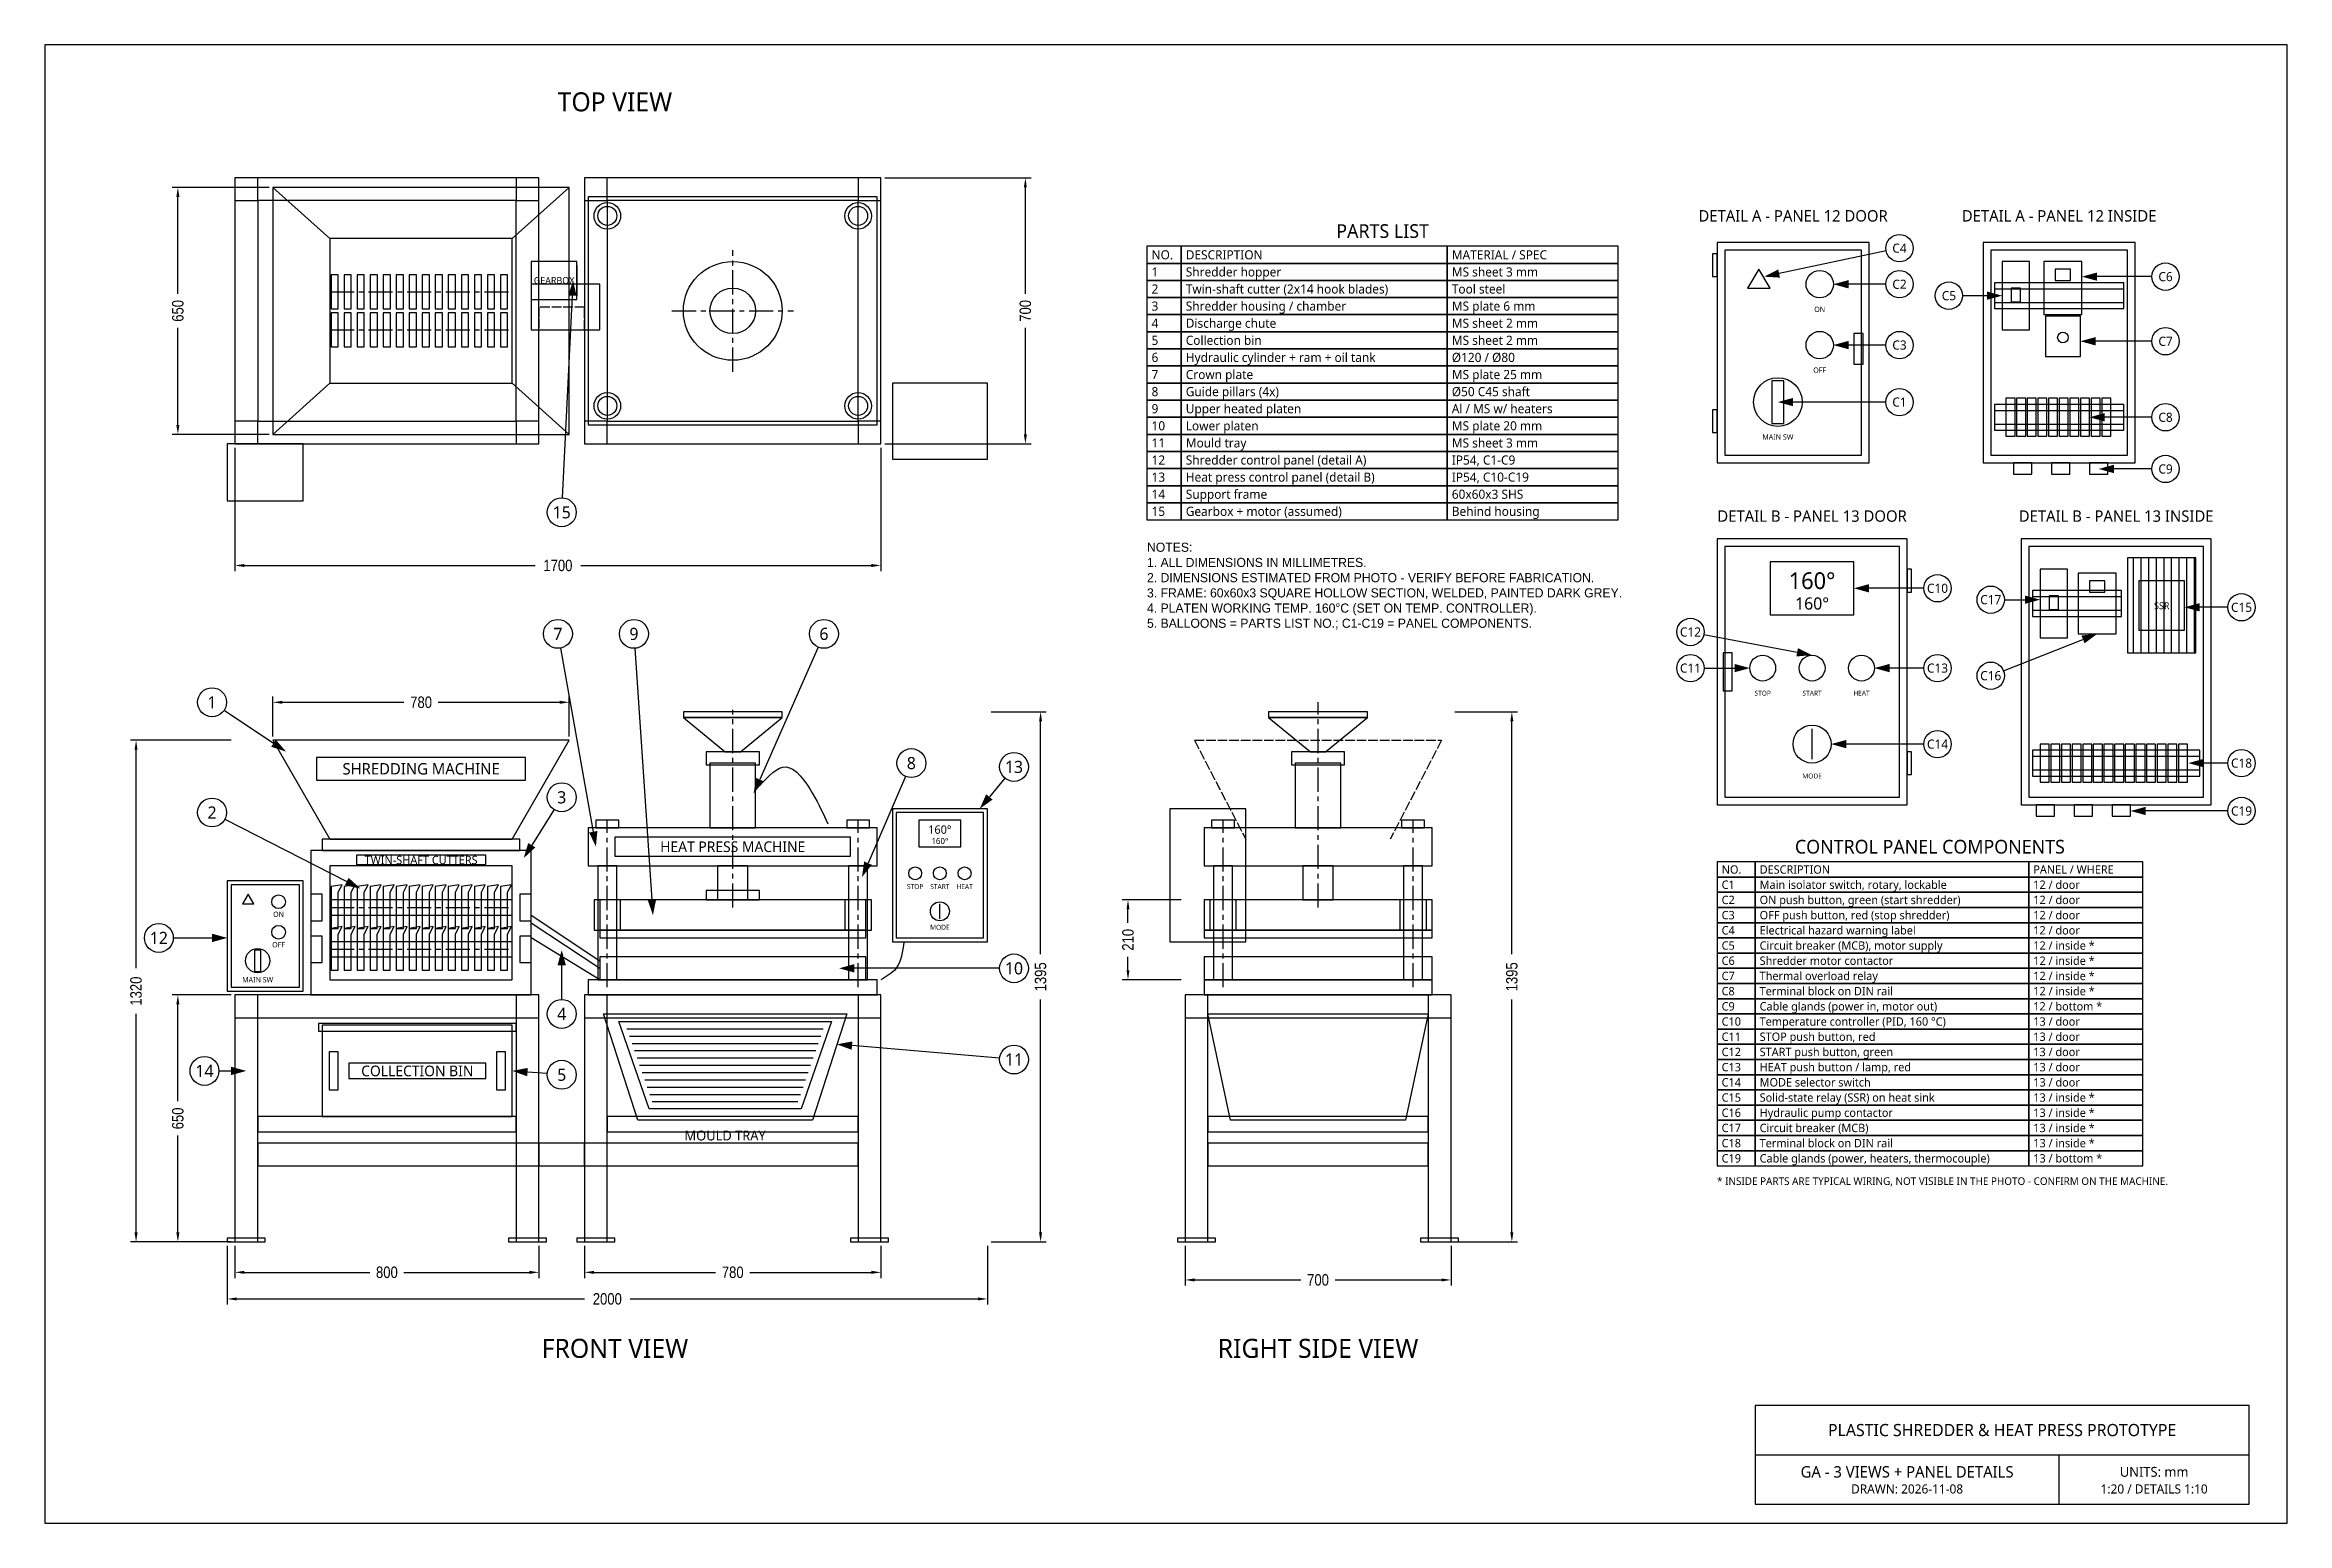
# Model space of a CAD drawing. Header units: millimetres. Extents: x -500 to 5400, y -740 to 3150.
import ezdxf
from ezdxf.enums import TextEntityAlignment as Align

# ---------------------------------------------------------------- set-up
doc = ezdxf.new("R2010")
doc.units = ezdxf.units.MM
doc.header["$LTSCALE"] = 20
doc.linetypes.add('CENTER', pattern=[5.08, 3.175, -0.635, 0.635, -0.635])
doc.linetypes.add('DASHED', pattern=[1.524, 1.27, -0.254])
for name, color, linetype in [('BALLOON', 7, 'Continuous'), ('BIN_MOLD', 7, 'Continuous'), ('BLADES', 7, 'Continuous'), ('CENTER', 7, 'CENTER'), ('DIMS', 7, 'Continuous'), ('ELECTRICAL', 7, 'Continuous'), ('FRAME', 7, 'Continuous'), ('HIDDEN', 7, 'DASHED'), ('HYDRAULIC', 7, 'Continuous'), ('PRESS', 7, 'Continuous'), ('SHREDDER', 7, 'Continuous'), ('TEXT', 7, 'Continuous'), ('TITLE', 7, 'Continuous')]:
    doc.layers.add(name, color=color, linetype=linetype)
doc.styles.add('OpenSans', font='OpenSans-Regular.ttf')
doc.styles.add('OpenSansCondensed-Light', font='OpenSansCondensed-Light.ttf')
doc.dimstyles.new('MM30', dxfattribs={"dimtxt": 30, "dimasz": 25, "dimexe": 15, "dimexo": 10, "dimgap": 8, "dimtad": 1, "dimdec": 0, "dimcen": 2.5, "dimclrd": 7, "dimclre": 7, "dimclrt": 7, "dimazin": 3, "dimtfac": 1, "dimtmove": 0, "dimatfit": 3})

msp = doc.modelspace()

# ---------------------------------------------------------------- texts
at = {"layer": 'BALLOON', "style": 'OpenSans'}
for s, height, p in [('C4', 24, (4380, 2615)), ('C6', 24, (5080, 2540)), ('C2', 24, (4380, 2520)), ('C5', 24, (4510, 2490)), ('C3', 24, (4380, 2360)), ('C7', 24, (5080, 2370)), ('C1', 24, (4380, 2210)), ('C8', 24, (5080, 2170)), ('C9', 24, (5080, 2034)), ('15', 32, (860, 1920)), ('C10', 24, (4480, 1720)), ('C17', 24, (4620, 1690)), ('C15', 24, (5280, 1670)), ('7', 32, (850, 1600)), ('9', 32, (1050, 1600)), ('6', 32, (1550, 1600)), ('C12', 24, (3830, 1605)), ('C11', 24, (3830, 1510)), ('C13', 24, (4480, 1510)), ('C16', 24, (4620, 1490)), ('1', 32, (-60, 1420)), ('C14', 24, (4480, 1310)), ('8', 32, (1780, 1260)), ('13', 32, (2050, 1250)), ('C18', 24, (5280, 1260)), ('3', 32, (860, 1170)), ('2', 32, (-60, 1130)), ('C19', 24, (5280, 1134)), ('12', 32, (-200, 800)), ('10', 32, (2050, 720)), ('4', 32, (860, 600)), ('11', 32, (2050, 480)), ('14', 32, (-80, 450)), ('5', 32, (860, 440))]:
    msp.add_text(s, height=height, dxfattribs=at).set_placement(p, align=Align.MIDDLE_CENTER)
at = {"layer": 'TEXT', "style": 'OpenSans'}
for s, height, p in [('TOP VIEW', 50, (1000, 3000)), ('DETAIL A - PANEL 12 DOOR', 30, (4100, 2700)), ('DETAIL A - PANEL 12 INSIDE', 30, (4800, 2700)), ('GEARBOX', 18, (840, 2530)), ('ON', 14, (4170, 2454)), ('OFF', 14, (4170, 2294)), ('MAIN SW', 14, (4060, 2118)), ('DETAIL B - PANEL 13 DOOR', 30, (4150, 1910)), ('DETAIL B - PANEL 13 INSIDE', 30, (4950, 1910)), ('160°', 44, (4150, 1740)), ('160°', 32, (4150, 1680)), ('SSR', 18, (5070, 1674)), ('STOP', 13, (4020, 1444)), ('START', 13, (4150, 1444)), ('HEAT', 13, (4280, 1444)), ('SHREDDING MACHINE', 30, (490, 1245)), ('MODE', 13, (4150, 1226)), ('160°', 22, (1855, 1085)), ('160°', 16, (1855, 1055)), ('TWIN-SHAFT CUTTERS', 22, (490, 1005)), ('HEAT PRESS MACHINE', 28, (1310, 1040)), ('STOP', 13, (1790, 935)), ('START', 13, (1855, 935)), ('HEAT', 13, (1920, 935)), ('ON', 14, (115, 862)), ('MODE', 13, (1855, 828)), ('OFF', 14, (115, 782)), ('MAIN SW', 14, (60, 690)), ('COLLECTION BIN', 28, (480, 450)), ('MOULD TRAY', 26, (1290, 280)), ('FRONT VIEW', 50, (1000, -280)), ('RIGHT SIDE VIEW', 50, (2850, -280))]:
    msp.add_text(s, height=height, dxfattribs=at).set_placement(p, align=Align.MIDDLE_CENTER)
msp.add_text('* INSIDE PARTS ARE TYPICAL WIRING, NOT VISIBLE IN THE PHOTO - CONFIRM ON THE MACHINE.', height=20, dxfattribs=at).set_placement((3900, 160), align=Align.MIDDLE_LEFT)
at = {"layer": 'TEXT', "insert": (2400, 1840), "char_height": 24, "width": 1250, "attachment_point": 1}
msp.add_mtext('NOTES:\\P1. ALL DIMENSIONS IN MILLIMETRES.\\P2. DIMENSIONS ESTIMATED FROM PHOTO - VERIFY BEFORE FABRICATION.\\P3. FRAME: 60x60x3 SQUARE HOLLOW SECTION, WELDED, PAINTED DARK GREY.\\P4. PLATEN WORKING TEMP. 160°C (SET ON TEMP. CONTROLLER).\\P5. BALLOONS = PARTS LIST NO.; C1-C19 = PANEL COMPONENTS.', dxfattribs=at)
at = {"layer": 'TITLE', "style": 'OpenSans'}
for s, height, p in [('PARTS LIST', 36, (3020, 2660)), ('CONTROL PANEL COMPONENTS', 36, (4460, 1040)), ('PLASTIC SHREDDER & HEAT PRESS PROTOTYPE', 32, (4650, -495)), ('GA - 3 VIEWS + PANEL DETAILS', 30, (4400, -605)), ('DRAWN: 2026-11-08', 24, (4400, -650)), ('1:20 / DETAILS 1:10', 24, (5050, -650)), ('UNITS: mm', 26, (5050, -605))]:
    msp.add_text(s, height=height, dxfattribs=at).set_placement(p, align=Align.MIDDLE_CENTER)
for s, height, p in [('NO.', 24, (2412, 2597.5)), ('DESCRIPTION', 24, (2502, 2597.5)), ('MATERIAL / SPEC', 24, (3202, 2597.5)), ('1', 24, (2412, 2552.5)), ('Shredder hopper', 24, (2502, 2552.5)), ('MS sheet 3 mm', 24, (3202, 2552.5)), ('2', 24, (2412, 2507.5)), ('Twin-shaft cutter (2x14 hook blades)', 24, (2502, 2507.5)), ('Tool steel', 24, (3202, 2507.5)), ('4', 24, (2412, 2417.5)), ('3', 24, (2412, 2462.5)), ('Shredder housing / chamber', 24, (2502, 2462.5)), ('Discharge chute', 24, (2502, 2417.5)), ('MS plate 6 mm', 24, (3202, 2462.5)), ('MS sheet 2 mm', 24, (3202, 2417.5)), ('5', 24, (2412, 2372.5)), ('Collection bin', 24, (2502, 2372.5)), ('MS sheet 2 mm', 24, (3202, 2372.5)), ('6', 24, (2412, 2327.5)), ('Hydraulic cylinder + ram + oil tank', 24, (2502, 2327.5)), ('Ø120 / Ø80', 24, (3202, 2327.5)), ('7', 24, (2412, 2282.5)), ('8', 24, (2412, 2237.5)), ('Crown plate', 24, (2502, 2282.5)), ('Guide pillars (4x)', 24, (2502, 2237.5)), ('Ø50 C45 shaft', 24, (3202, 2237.5)), ('MS plate 25 mm', 24, (3202, 2282.5)), ('9', 24, (2412, 2192.5)), ('Upper heated platen', 24, (2502, 2192.5)), ('Al / MS w/ heaters', 24, (3202, 2192.5)), ('10', 24, (2412, 2147.5)), ('Lower platen', 24, (2502, 2147.5)), ('MS plate 20 mm', 24, (3202, 2147.5)), ('11', 24, (2412, 2102.5)), ('12', 24, (2412, 2057.5)), ('Shredder control panel (detail A)', 24, (2502, 2057.5)), ('Mould tray', 24, (2502, 2102.5)), ('IP54, C1-C9', 24, (3202, 2057.5)), ('MS sheet 3 mm', 24, (3202, 2102.5)), ('13', 24, (2412, 2012.5)), ('Heat press control panel (detail B)', 24, (2502, 2012.5)), ('IP54, C10-C19', 24, (3202, 2012.5)), ('14', 24, (2412, 1967.5)), ('Support frame', 24, (2502, 1967.5)), ('60x60x3 SHS', 24, (3202, 1967.5)), ('15', 24, (2412, 1922.5)), ('Gearbox + motor (assumed)', 24, (2502, 1922.5)), ('Behind housing', 24, (3202, 1922.5)), ('C1', 22, (3912, 940)), ('NO.', 22, (3912, 980)), ('DESCRIPTION', 22, (4012, 980)), ('Main isolator switch, rotary, lockable', 22, (4012, 940)), ('12 / door', 22, (4732, 940)), ('PANEL / WHERE', 22, (4732, 980)), ('C2', 22, (3912, 900)), ('ON push button, green (start shredder)', 22, (4012, 900)), ('12 / door', 22, (4732, 900)), ('C3', 22, (3912, 860)), ('C4', 22, (3912, 820)), ('OFF push button, red (stop shredder)', 22, (4012, 860)), ('Electrical hazard warning label', 22, (4012, 820)), ('12 / door', 22, (4732, 860)), ('12 / door', 22, (4732, 820)), ('C5', 22, (3912, 780)), ('Circuit breaker (MCB), motor supply', 22, (4012, 780)), ('12 / inside *', 22, (4732, 780)), ('C6', 22, (3912, 740)), ('C7', 22, (3912, 700)), ('Thermal overload relay', 22, (4012, 700)), ('Shredder motor contactor', 22, (4012, 740)), ('12 / inside *', 22, (4732, 740)), ('12 / inside *', 22, (4732, 700)), ('C8', 22, (3912, 660)), ('Terminal block on DIN rail', 22, (4012, 660)), ('12 / inside *', 22, (4732, 660)), ('C9', 22, (3912, 620)), ('C10', 22, (3912, 580)), ('Temperature controller (PID, 160 °C)', 22, (4012, 580)), ('Cable glands (power in, motor out)', 22, (4012, 620)), ('12 / bottom *', 22, (4732, 620)), ('13 / door', 22, (4732, 580)), ('C11', 22, (3912, 540)), ('STOP push button, red', 22, (4012, 540)), ('13 / door', 22, (4732, 540)), ('C12', 22, (3912, 500)), ('START push button, green', 22, (4012, 500)), ('HEAT push button / lamp, red', 22, (4012, 460)), ('13 / door', 22, (4732, 500)), ('13 / door', 22, (4732, 460)), ('C13', 22, (3912, 460)), ('C14', 22, (3912, 420)), ('MODE selector switch', 22, (4012, 420)), ('13 / door', 22, (4732, 420)), ('C15', 22, (3912, 380)), ('Solid-state relay (SSR) on heat sink', 22, (4012, 380)), ('13 / inside *', 22, (4732, 380)), ('C16', 22, (3912, 340)), ('C17', 22, (3912, 300)), ('Circuit breaker (MCB)', 22, (4012, 300)), ('Hydraulic pump contactor', 22, (4012, 340)), ('13 / inside *', 22, (4732, 340)), ('13 / inside *', 22, (4732, 300)), ('C18', 22, (3912, 260)), ('Terminal block on DIN rail', 22, (4012, 260)), ('13 / inside *', 22, (4732, 260)), ('C19', 22, (3912, 220)), ('Cable glands (power, heaters, thermocouple)', 22, (4012, 220)), ('13 / bottom *', 22, (4732, 220))]:
    msp.add_text(s, height=height, dxfattribs=at).set_placement(p, align=Align.MIDDLE_LEFT)

# ---------------------------------------------------------------- blocks, each defined once
blk = doc.blocks.new('_CLOSEDFILLED')
at = {"color": 0, "linetype": 'BYBLOCK'}
blk.add_solid([(-1, 0.16), (0, 0), (-1, -0.16)], dxfattribs=at)
blk = doc.blocks.new('*D1')
at = {"color": 7}
for p, q in [((-20, -10), (-20, -165)), ((1980, -10), (1980, -165)), ((5, -150), (920, -150)), ((1040, -150), (1955, -150))]:
    blk.add_line(p, q, dxfattribs=at)
at = {"layer": 'Defpoints'}
for p in [(-20, 0), (1980, 0), (-20, -150)]:
    blk.add_point(p, dxfattribs=at)
at = {"layer": 'DIMS', "color": 7, "xscale": 25, "yscale": 25, "rotation": 180}
blk.add_blockref('_CLOSEDFILLED', (-20, -150), dxfattribs=at)
at = {"layer": 'DIMS', "color": 7, "xscale": 25, "yscale": 25}
blk.add_blockref('_CLOSEDFILLED', (1980, -150), dxfattribs=at)
at = {"layer": 'DIMS', "color": 7, "insert": (980, -150), "char_height": 30, "attachment_point": 5, "style": 'OpenSansCondensed-Light'}
blk.add_mtext('2000', dxfattribs=at)
blk = doc.blocks.new('*D2')
at = {"color": 7}
for p, q in [((0, -10), (0, -95)), ((800, -10), (800, -95)), ((25, -80), (355, -80)), ((445, -80), (775, -80))]:
    blk.add_line(p, q, dxfattribs=at)
at = {"layer": 'Defpoints'}
for p in [(0, 0), (800, 0), (0, -80)]:
    blk.add_point(p, dxfattribs=at)
at = {"layer": 'DIMS', "color": 7, "xscale": 25, "yscale": 25, "rotation": 180}
blk.add_blockref('_CLOSEDFILLED', (0, -80), dxfattribs=at)
at = {"layer": 'DIMS', "color": 7, "xscale": 25, "yscale": 25}
blk.add_blockref('_CLOSEDFILLED', (800, -80), dxfattribs=at)
at = {"layer": 'DIMS', "color": 7, "insert": (400, -80), "char_height": 30, "attachment_point": 5, "style": 'OpenSansCondensed-Light'}
blk.add_mtext('800', dxfattribs=at)
blk = doc.blocks.new('*D3')
at = {"color": 7}
for p, q in [((920, -10), (920, -95)), ((1700, -10), (1700, -95)), ((945, -80), (1265, -80)), ((1355, -80), (1675, -80))]:
    blk.add_line(p, q, dxfattribs=at)
at = {"layer": 'Defpoints'}
for p in [(920, 0), (1700, 0), (920, -80)]:
    blk.add_point(p, dxfattribs=at)
at = {"layer": 'DIMS', "color": 7, "xscale": 25, "yscale": 25, "rotation": 180}
blk.add_blockref('_CLOSEDFILLED', (920, -80), dxfattribs=at)
at = {"layer": 'DIMS', "color": 7, "xscale": 25, "yscale": 25}
blk.add_blockref('_CLOSEDFILLED', (1700, -80), dxfattribs=at)
at = {"layer": 'DIMS', "color": 7, "insert": (1310, -80), "char_height": 30, "attachment_point": 5, "style": 'OpenSansCondensed-Light'}
blk.add_mtext('780', dxfattribs=at)
blk = doc.blocks.new('*D4')
at = {"color": 7}
for p, q in [((-10, 650), (-165, 650)), ((-150, 370), (-150, 625)), ((-150, 25), (-150, 280)), ((-10, 0), (-165, 0))]:
    blk.add_line(p, q, dxfattribs=at)
at = {"layer": 'Defpoints'}
for p in [(0, 650), (-150, 0), (0, 0)]:
    blk.add_point(p, dxfattribs=at)
at = {"layer": 'DIMS', "color": 7, "xscale": 25, "yscale": 25}
for p, rotation in [((-150, 650), 90), ((-150, 0), 270)]:
    blk.add_blockref('_CLOSEDFILLED', p, dxfattribs=dict(at, rotation=rotation))
at = {"layer": 'DIMS', "color": 7, "insert": (-150, 325), "char_height": 30, "attachment_point": 5, "rotation": 90, "style": 'OpenSansCondensed-Light'}
blk.add_mtext('650', dxfattribs=at)
blk = doc.blocks.new('*D5')
at = {"color": 7}
for p, q in [((-10, 1320), (-275, 1320)), ((-260, 720), (-260, 1295)), ((-260, 25), (-260, 600)), ((-10, 0), (-275, 0))]:
    blk.add_line(p, q, dxfattribs=at)
at = {"layer": 'Defpoints'}
for p in [(0, 1320), (-260, 0), (0, 0)]:
    blk.add_point(p, dxfattribs=at)
at = {"layer": 'DIMS', "color": 7, "xscale": 25, "yscale": 25}
for p, rotation in [((-260, 1320), 90), ((-260, 0), 270)]:
    blk.add_blockref('_CLOSEDFILLED', p, dxfattribs=dict(at, rotation=rotation))
at = {"layer": 'DIMS', "color": 7, "insert": (-260, 660), "char_height": 30, "attachment_point": 5, "rotation": 90, "style": 'OpenSansCondensed-Light'}
blk.add_mtext('1320', dxfattribs=at)
blk = doc.blocks.new('*D6')
at = {"color": 7}
for p, q in [((1990, 1395), (2135, 1395)), ((2120, 757.5), (2120, 1370)), ((2120, 25), (2120, 637.5)), ((1990, 0), (2135, 0))]:
    blk.add_line(p, q, dxfattribs=at)
at = {"layer": 'Defpoints'}
for p in [(1980, 1395), (1980, 0), (2120, 0)]:
    blk.add_point(p, dxfattribs=at)
at = {"layer": 'DIMS', "color": 7, "xscale": 25, "yscale": 25}
for p, rotation in [((2120, 1395), 90), ((2120, 0), 270)]:
    blk.add_blockref('_CLOSEDFILLED', p, dxfattribs=dict(at, rotation=rotation))
at = {"layer": 'DIMS', "color": 7, "insert": (2120, 697.5), "char_height": 30, "attachment_point": 5, "rotation": 90, "style": 'OpenSansCondensed-Light'}
blk.add_mtext('1395', dxfattribs=at)
blk = doc.blocks.new('*D7')
at = {"color": 7}
for p, q in [((100, 1330), (100, 1435)), ((125, 1420), (445, 1420)), ((535, 1420), (855, 1420)), ((880, 1330), (880, 1435))]:
    blk.add_line(p, q, dxfattribs=at)
at = {"layer": 'Defpoints'}
for p in [(100, 1420), (100, 1320), (880, 1320)]:
    blk.add_point(p, dxfattribs=at)
at = {"layer": 'DIMS', "color": 7, "xscale": 25, "yscale": 25, "rotation": 180}
blk.add_blockref('_CLOSEDFILLED', (100, 1420), dxfattribs=at)
at = {"layer": 'DIMS', "color": 7, "xscale": 25, "yscale": 25}
blk.add_blockref('_CLOSEDFILLED', (880, 1420), dxfattribs=at)
at = {"layer": 'DIMS', "color": 7, "insert": (490, 1420), "char_height": 30, "attachment_point": 5, "style": 'OpenSansCondensed-Light'}
blk.add_mtext('780', dxfattribs=at)
blk = doc.blocks.new('*D8')
at = {"color": 7}
for p, q in [((0, 2090), (0, 1765)), ((1700, 2090), (1700, 1765)), ((25, 1780), (790, 1780)), ((910, 1780), (1675, 1780))]:
    blk.add_line(p, q, dxfattribs=at)
at = {"layer": 'Defpoints'}
for p in [(0, 2100), (1700, 2100), (0, 1780)]:
    blk.add_point(p, dxfattribs=at)
at = {"layer": 'DIMS', "color": 7, "xscale": 25, "yscale": 25, "rotation": 180}
blk.add_blockref('_CLOSEDFILLED', (0, 1780), dxfattribs=at)
at = {"layer": 'DIMS', "color": 7, "xscale": 25, "yscale": 25}
blk.add_blockref('_CLOSEDFILLED', (1700, 1780), dxfattribs=at)
at = {"layer": 'DIMS', "color": 7, "insert": (850, 1780), "char_height": 30, "attachment_point": 5, "style": 'OpenSansCondensed-Light'}
blk.add_mtext('1700', dxfattribs=at)
blk = doc.blocks.new('*D9')
at = {"color": 7}
for p, q in [((1710, 2800), (2095, 2800)), ((2080, 2495), (2080, 2775)), ((2080, 2125), (2080, 2405)), ((1710, 2100), (2095, 2100))]:
    blk.add_line(p, q, dxfattribs=at)
at = {"layer": 'Defpoints'}
for p in [(1700, 2800), (1700, 2100), (2080, 2100)]:
    blk.add_point(p, dxfattribs=at)
at = {"layer": 'DIMS', "color": 7, "xscale": 25, "yscale": 25}
for p, rotation in [((2080, 2800), 90), ((2080, 2100), 270)]:
    blk.add_blockref('_CLOSEDFILLED', p, dxfattribs=dict(at, rotation=rotation))
at = {"layer": 'DIMS', "color": 7, "insert": (2080, 2450), "char_height": 30, "attachment_point": 5, "rotation": 90, "style": 'OpenSansCondensed-Light'}
blk.add_mtext('700', dxfattribs=at)
blk = doc.blocks.new('*D10')
at = {"color": 7}
for p, q in [((90, 2775), (-165, 2775)), ((-150, 2495), (-150, 2750)), ((-150, 2150), (-150, 2405)), ((90, 2125), (-165, 2125))]:
    blk.add_line(p, q, dxfattribs=at)
at = {"layer": 'Defpoints'}
for p in [(100, 2775), (-150, 2125), (100, 2125)]:
    blk.add_point(p, dxfattribs=at)
at = {"layer": 'DIMS', "color": 7, "xscale": 25, "yscale": 25}
for p, rotation in [((-150, 2775), 90), ((-150, 2125), 270)]:
    blk.add_blockref('_CLOSEDFILLED', p, dxfattribs=dict(at, rotation=rotation))
at = {"layer": 'DIMS', "color": 7, "insert": (-150, 2450), "char_height": 30, "attachment_point": 5, "rotation": 90, "style": 'OpenSansCondensed-Light'}
blk.add_mtext('650', dxfattribs=at)
blk = doc.blocks.new('*D11')
at = {"color": 7}
for p, q in [((2500, -10), (2500, -115)), ((3200, -10), (3200, -115)), ((2525, -100), (2805, -100)), ((2895, -100), (3175, -100))]:
    blk.add_line(p, q, dxfattribs=at)
at = {"layer": 'Defpoints'}
for p in [(2500, 0), (3200, 0), (2500, -100)]:
    blk.add_point(p, dxfattribs=at)
at = {"layer": 'DIMS', "color": 7, "xscale": 25, "yscale": 25, "rotation": 180}
blk.add_blockref('_CLOSEDFILLED', (2500, -100), dxfattribs=at)
at = {"layer": 'DIMS', "color": 7, "xscale": 25, "yscale": 25}
blk.add_blockref('_CLOSEDFILLED', (3200, -100), dxfattribs=at)
at = {"layer": 'DIMS', "color": 7, "insert": (2850, -100), "char_height": 30, "attachment_point": 5, "style": 'OpenSansCondensed-Light'}
blk.add_mtext('700', dxfattribs=at)
blk = doc.blocks.new('*D12')
at = {"color": 7}
for p, q in [((3210, 1395), (3375, 1395)), ((3360, 757.5), (3360, 1370)), ((3360, 25), (3360, 637.5)), ((3210, 0), (3375, 0))]:
    blk.add_line(p, q, dxfattribs=at)
at = {"layer": 'Defpoints'}
for p in [(3200, 1395), (3200, 0), (3360, 0)]:
    blk.add_point(p, dxfattribs=at)
at = {"layer": 'DIMS', "color": 7, "xscale": 25, "yscale": 25}
for p, rotation in [((3360, 1395), 90), ((3360, 0), 270)]:
    blk.add_blockref('_CLOSEDFILLED', p, dxfattribs=dict(at, rotation=rotation))
at = {"layer": 'DIMS', "color": 7, "insert": (3360, 697.5), "char_height": 30, "attachment_point": 5, "rotation": 90, "style": 'OpenSansCondensed-Light'}
blk.add_mtext('1395', dxfattribs=at)
blk = doc.blocks.new('*D13')
at = {"color": 7}
for p, q in [((2490, 900), (2335, 900)), ((2350, 840), (2350, 875)), ((2350, 715), (2350, 750)), ((2490, 690), (2335, 690))]:
    blk.add_line(p, q, dxfattribs=at)
at = {"layer": 'Defpoints'}
for p in [(2500, 900), (2350, 690), (2500, 690)]:
    blk.add_point(p, dxfattribs=at)
at = {"layer": 'DIMS', "color": 7, "xscale": 25, "yscale": 25}
for p, rotation in [((2350, 900), 90), ((2350, 690), 270)]:
    blk.add_blockref('_CLOSEDFILLED', p, dxfattribs=dict(at, rotation=rotation))
at = {"layer": 'DIMS', "color": 7, "insert": (2350, 795), "char_height": 30, "attachment_point": 5, "rotation": 90, "style": 'OpenSansCondensed-Light'}
blk.add_mtext('210', dxfattribs=at)

# ---------------------------------------------------------------- dimensions: what is measured, and where the dimension line sits
at = {"layer": 'DIMS'}
for base, p1, p2, picture, middle in [((-150, 2125), (100, 2125), (100, 2775), '*D10', (-150, 2450)), ((2080, 2100), (1700, 2100), (1700, 2800), '*D9', (2080, 2450)), ((2120, 0), (1980, 0), (1980, 1395), '*D6', (2120, 697.5)), ((3360, 0), (3200, 0), (3200, 1395), '*D12', (3360, 697.5)), ((-260, 0), (0, 0), (0, 1320), '*D5', (-260, 660)), ((2350, 690), (2500, 690), (2500, 900), '*D13', (2350, 795)), ((-150, 0), (0, 0), (0, 650), '*D4', (-150, 325))]:
    dim = msp.add_linear_dim(base=base, p1=p1, p2=p2, angle=90, dimstyle='MM30', dxfattribs=at)
    dim.commit()
    dim.dimension.update_dxf_attribs({"geometry": picture, "text_midpoint": middle})
for base, p1, p2, picture, middle in [((0, 1780), (0, 2100), (1700, 2100), '*D8', (850, 1780)), ((100, 1420), (100, 1320), (880, 1320), '*D7', (490, 1420)), ((-20, -150), (-20, 0), (1980, 0), '*D1', (980, -150)), ((0, -80), (0, 0), (800, 0), '*D2', (400, -80)), ((920, -80), (920, 0), (1700, 0), '*D3', (1310, -80)), ((2500, -100), (2500, 0), (3200, 0), '*D11', (2850, -100))]:
    dim = msp.add_linear_dim(base=base, p1=p1, p2=p2, dimstyle='MM30', dxfattribs=at)
    dim.commit()
    dim.dimension.update_dxf_attribs({"geometry": picture, "text_midpoint": middle})

# ---------------------------------------------------------------- linework, layer by layer
at = {"layer": 'BALLOON'}
for p, q in [((4344.8, 2607.6), (4063.1, 2548.2)), ((5044, 2540), (4900, 2540)), ((861.9, 1958), (888, 2490)), ((4344, 2520), (4246, 2520)), ((4546, 2490), (4610, 2490)), ((4344, 2360), (4246, 2360)), ((5044, 2370), (4896, 2370)), ((4344, 2210), (4100, 2210)), ((5044, 2170), (4920, 2170)), ((5044, 2034), (4944, 2034)), ((4444, 1720), (4300, 1720)), ((4656, 1690), (4710, 1690)), ((5244, 1670), (5170, 1670)), ((3865.4, 1598.3), (4110.7, 1551.5)), ((856.7, 1562.6), (943, 1079.4)), ((1052.6, 1562.1), (1097.3, 899.9)), ((1534.7, 1565.2), (1381.1, 1216.6)), ((4653.5, 1503.2), (4862.8, 1585.4)), ((3866, 1510), (3946, 1510)), ((4444, 1510), (4354, 1510)), ((-28.4, 1398.9), (101.7, 1312.2)), ((4444, 1310), (4240, 1310)), ((5244, 1260), (5180, 1260)), ((1764.9, 1225.1), (1665.9, 996.7)), ((2025.9, 1220.6), (1985.3, 1171)), ((839.9, 1137.8), (781.2, 1043.9)), ((5244, 1134), (5028, 1134)), ((-26.2, 1112.7), (294.4, 948.3)), ((-162, 800), (-60, 800)), ((860, 638), (860, 728)), ((2012, 720), (1630, 720)), ((2012.1, 483.2), (1623.9, 516.6)), ((-42, 450), (-10, 450)), ((822.1, 442.9), (769.9, 446.9))]:
    msp.add_line(p, q, dxfattribs=at)
for centre, radius in [((4380, 2615), 36), ((4380, 2520), 36), ((5080, 2540), 36), ((4510, 2490), 36), ((4380, 2360), 36), ((5080, 2370), 36), ((4380, 2210), 36), ((5080, 2170), 36), ((5080, 2034), 36), ((860, 1920), 38), ((4480, 1720), 36), ((4620, 1690), 36), ((5280, 1670), 36), ((850, 1600), 38), ((1050, 1600), 38), ((1550, 1600), 38), ((3830, 1605), 36), ((3830, 1510), 36), ((4480, 1510), 36), ((4620, 1490), 36), ((-60, 1420), 38), ((1780, 1260), 38), ((4480, 1310), 36), ((2050, 1250), 38), ((5280, 1260), 36), ((860, 1170), 38), ((-60, 1130), 38), ((5280, 1134), 36), ((-200, 800), 38), ((2050, 720), 38), ((860, 600), 38), ((-80, 450), 38), ((860, 440), 38), ((2050, 480), 38)]:
    msp.add_circle(centre, radius, dxfattribs=at)
for points in [[(4024, 2540), (4065.4, 2537.5), (4060.9, 2559)], [(4860, 2540), (4900, 2529), (4900, 2551)], [(890, 2530), (877, 2490.6), (899, 2489.5)], [(4206, 2520), (4246, 2509), (4246, 2531)], [(4650, 2490), (4610, 2501), (4610, 2479)], [(4206, 2360), (4246, 2349), (4246, 2371)], [(4856, 2370), (4896, 2359), (4896, 2381)], [(4060, 2210), (4100, 2199), (4100, 2221)], [(4880, 2170), (4920, 2159), (4920, 2181)], [(4904, 2034), (4944, 2023), (4944, 2045)], [(4260, 1720), (4300, 1709), (4300, 1731)], [(4750, 1690), (4710, 1701), (4710, 1679)], [(5130, 1670), (5170, 1659), (5170, 1681)], [(4900, 1600), (4858.7, 1595.6), (4866.8, 1575.1)], [(4150, 1544), (4112.8, 1562.3), (4108.6, 1540.7)], [(3986, 1510), (3946, 1521), (3946, 1499)], [(4314, 1510), (4354, 1499), (4354, 1521)], [(135, 1290), (107.8, 1321.3), (95.6, 1303)], [(4200, 1310), (4240, 1299), (4240, 1321)], [(5140, 1260), (5180, 1249), (5180, 1271)], [(1365, 1180), (1391.2, 1212.2), (1371.1, 1221)], [(1960, 1140), (1993.8, 1164), (1976.8, 1177.9)], [(4988, 1134), (5028, 1123), (5028, 1145)], [(950, 1040), (953.8, 1081.3), (932.1, 1077.4)], [(760, 1010), (790.5, 1038.1), (771.9, 1049.7)], [(330, 930), (299.4, 958), (289.4, 938.5)], [(1650, 960), (1676, 992.3), (1655.8, 1001.1)], [(1100, 860), (1108.3, 900.7), (1086.3, 899.2)], [(-20, 800), (-60, 811), (-60, 789)], [(860, 768), (849, 728), (871, 728)], [(1590, 720), (1630, 709), (1630, 731)], [(1584, 520), (1622.9, 505.6), (1624.8, 527.5)], [(30, 450), (-10, 461), (-10, 439)], [(730, 450), (769, 436), (770.7, 457.9)]]:
    msp.add_solid(points, dxfattribs=at)
at = {"layer": 'BIN_MOLD'}
for p, q in [((1031.7, 560.8), (1548.3, 560.8)), ((1038.3, 541.7), (1541.7, 541.7)), ((1045, 522.5), (1535, 522.5)), ((1051.7, 503.3), (1528.3, 503.3)), ((1058.3, 484.2), (1521.7, 484.2)), ((1065, 465), (1515, 465)), ((1071.7, 445.8), (1508.3, 445.8)), ((1078.3, 426.7), (1501.7, 426.7)), ((1085, 407.5), (1495, 407.5)), ((1091.7, 388.3), (1488.3, 388.3)), ((1098.3, 369.2), (1481.7, 369.2))]:
    msp.add_line(p, q, dxfattribs=at)
for points in [[(970, 600), (1610, 600), (1520, 320), (1060, 320)], [(2560, 600), (3140, 600), (3080, 320), (2620, 320)], [(220, 555), (740, 555), (740, 575), (220, 575)], [(230, 330), (730, 330), (730, 570), (230, 570)], [(1010, 580), (1570, 580), (1490, 350), (1090, 350)], [(248, 400), (272, 400), (272, 500), (248, 500)], [(688, 400), (712, 400), (712, 500), (688, 500)]]:
    msp.add_lwpolyline(points, close=True, dxfattribs=at)
at = {"layer": 'BLADES'}
for points in [[(253, 2455), (272, 2455), (272, 2545), (253, 2545)], [(287.3, 2455), (306.3, 2455), (306.3, 2545), (287.3, 2545)], [(321.6, 2455), (340.6, 2455), (340.6, 2545), (321.6, 2545)], [(355.9, 2455), (374.9, 2455), (374.9, 2545), (355.9, 2545)], [(390.1, 2455), (409.1, 2455), (409.1, 2545), (390.1, 2545)], [(424.4, 2455), (443.4, 2455), (443.4, 2545), (424.4, 2545)], [(458.7, 2455), (477.7, 2455), (477.7, 2545), (458.7, 2545)], [(493, 2455), (512, 2455), (512, 2545), (493, 2545)], [(527.3, 2455), (546.3, 2455), (546.3, 2545), (527.3, 2545)], [(561.6, 2455), (580.6, 2455), (580.6, 2545), (561.6, 2545)], [(595.9, 2455), (614.9, 2455), (614.9, 2545), (595.9, 2545)], [(630.1, 2455), (649.1, 2455), (649.1, 2545), (630.1, 2545)], [(664.4, 2455), (683.4, 2455), (683.4, 2545), (664.4, 2545)], [(698.7, 2455), (717.7, 2455), (717.7, 2545), (698.7, 2545)], [(253, 2355), (272, 2355), (272, 2445), (253, 2445)], [(287.3, 2355), (306.3, 2355), (306.3, 2445), (287.3, 2445)], [(321.6, 2355), (340.6, 2355), (340.6, 2445), (321.6, 2445)], [(355.9, 2355), (374.9, 2355), (374.9, 2445), (355.9, 2445)], [(390.1, 2355), (409.1, 2355), (409.1, 2445), (390.1, 2445)], [(424.4, 2355), (443.4, 2355), (443.4, 2445), (424.4, 2445)], [(458.7, 2355), (477.7, 2355), (477.7, 2445), (458.7, 2445)], [(493, 2355), (512, 2355), (512, 2445), (493, 2445)], [(527.3, 2355), (546.3, 2355), (546.3, 2445), (527.3, 2445)], [(561.6, 2355), (580.6, 2355), (580.6, 2445), (561.6, 2445)], [(595.9, 2355), (614.9, 2355), (614.9, 2445), (595.9, 2445)], [(630.1, 2355), (649.1, 2355), (649.1, 2445), (630.1, 2445)], [(664.4, 2355), (683.4, 2355), (683.4, 2445), (664.4, 2445)], [(698.7, 2355), (717.7, 2355), (717.7, 2445), (698.7, 2445)], [(250, 860), (730, 860), (730, 900), (250, 900)], [(253, 825), (271.9, 825), (271.9, 920), (281.9, 940), (253, 935)], [(287.3, 825), (306.1, 825), (306.1, 920), (316.1, 940), (287.3, 935)], [(321.6, 825), (340.4, 825), (340.4, 920), (350.4, 940), (321.6, 935)], [(355.9, 825), (374.7, 825), (374.7, 920), (384.7, 940), (355.9, 935)], [(390.1, 825), (409, 825), (409, 920), (419, 940), (390.1, 935)], [(424.4, 825), (443.3, 825), (443.3, 920), (453.3, 940), (424.4, 935)], [(458.7, 825), (477.6, 825), (477.6, 920), (487.6, 940), (458.7, 935)], [(493, 825), (511.9, 825), (511.9, 920), (521.9, 940), (493, 935)], [(527.3, 825), (546.1, 825), (546.1, 920), (556.1, 940), (527.3, 935)], [(561.6, 825), (580.4, 825), (580.4, 920), (590.4, 940), (561.6, 935)], [(595.9, 825), (614.7, 825), (614.7, 920), (624.7, 940), (595.9, 935)], [(630.1, 825), (649, 825), (649, 920), (659, 940), (630.1, 935)], [(664.4, 825), (683.3, 825), (683.3, 920), (693.3, 940), (664.4, 935)], [(698.7, 825), (717.6, 825), (717.6, 920), (727.6, 940), (698.7, 935)], [(253, 715), (271.9, 715), (271.9, 810), (281.9, 830), (253, 825)], [(287.3, 715), (306.1, 715), (306.1, 810), (316.1, 830), (287.3, 825)], [(321.6, 715), (340.4, 715), (340.4, 810), (350.4, 830), (321.6, 825)], [(355.9, 715), (374.7, 715), (374.7, 810), (384.7, 830), (355.9, 825)], [(390.1, 715), (409, 715), (409, 810), (419, 830), (390.1, 825)], [(424.4, 715), (443.3, 715), (443.3, 810), (453.3, 830), (424.4, 825)], [(458.7, 715), (477.6, 715), (477.6, 810), (487.6, 830), (458.7, 825)], [(493, 715), (511.9, 715), (511.9, 810), (521.9, 830), (493, 825)], [(527.3, 715), (546.1, 715), (546.1, 810), (556.1, 830), (527.3, 825)], [(561.6, 715), (580.4, 715), (580.4, 810), (590.4, 830), (561.6, 825)], [(595.9, 715), (614.7, 715), (614.7, 810), (624.7, 830), (595.9, 825)], [(630.1, 715), (649, 715), (649, 810), (659, 830), (630.1, 825)], [(664.4, 715), (683.3, 715), (683.3, 810), (693.3, 830), (664.4, 825)], [(698.7, 715), (717.6, 715), (717.6, 810), (727.6, 830), (698.7, 825)], [(250, 750), (730, 750), (730, 790), (250, 790)]]:
    msp.add_lwpolyline(points, close=True, dxfattribs=at)
at = {"layer": 'CENTER'}
for p, q in [((1310, 2290), (1310, 2610)), ((250, 2500), (730, 2500)), ((1150, 2450), (1470, 2450)), ((250, 2400), (730, 2400)), ((2850, 880), (2850, 1420)), ((1310, 880), (1310, 1400)), ((980, 670), (980, 1110)), ((1640, 670), (1640, 1110)), ((2600, 670), (2600, 1110)), ((3100, 670), (3100, 1110)), ((250, 880), (730, 880)), ((250, 770), (730, 770))]:
    msp.add_line(p, q, dxfattribs=at)
at = {"layer": 'ELECTRICAL'}
for p, q in [((4630, 2508), (4970, 2508)), ((4630, 2472), (4970, 2472)), ((4630, 2188), (4970, 2188)), ((4630, 2152), (4970, 2152)), ((4996, 1550), (4996, 1800)), ((5016, 1550), (5016, 1800)), ((5036, 1550), (5036, 1800)), ((5056, 1550), (5056, 1800)), ((5076, 1550), (5076, 1800)), ((5096, 1550), (5096, 1800)), ((5116, 1550), (5116, 1800)), ((5136, 1550), (5136, 1800)), ((5156, 1550), (5156, 1800)), ((4730, 1698), (4964, 1698)), ((4730, 1662), (4964, 1662)), ((4150, 1270), (4150, 1350)), ((4730, 1278), (5170, 1278)), ((4730, 1242), (5170, 1242)), ((1855, 850), (1855, 890))]:
    msp.add_line(p, q, dxfattribs=at)
for points in [[(3888, 2540), (3900, 2540), (3900, 2600), (3888, 2600)], [(3900, 2050), (4300, 2050), (4300, 2630), (3900, 2630)], [(3920, 2070), (4280, 2070), (4280, 2610), (3920, 2610)], [(4600, 2050), (5000, 2050), (5000, 2630), (4600, 2630)], [(4620, 2070), (4980, 2070), (4980, 2610), (4620, 2610)], [(3980, 2510), (4040, 2510), (4010, 2560)], [(4650, 2400), (4722, 2400), (4722, 2580), (4650, 2580)], [(4760, 2440), (4860, 2440), (4860, 2580), (4760, 2580)], [(4790, 2530), (4830, 2530), (4830, 2560), (4790, 2560)], [(4630, 2456), (4970, 2456), (4970, 2524), (4630, 2524)], [(4674, 2474), (4698, 2474), (4698, 2510), (4674, 2510)], [(4764, 2330), (4856, 2330), (4856, 2436), (4764, 2436)], [(4260, 2310), (4284, 2310), (4284, 2390), (4260, 2390)], [(1730, 2060), (1980, 2060), (1980, 2260), (1730, 2260)], [(4044, 2154), (4076, 2154), (4076, 2266), (4044, 2266)], [(3888, 2130), (3900, 2130), (3900, 2190), (3888, 2190)], [(4630, 2136), (4970, 2136), (4970, 2204), (4630, 2204)], [(4660, 2120), (4684, 2120), (4684, 2220), (4660, 2220)], [(4688, 2120), (4712, 2120), (4712, 2220), (4688, 2220)], [(4716, 2120), (4740, 2120), (4740, 2220), (4716, 2220)], [(4744, 2120), (4768, 2120), (4768, 2220), (4744, 2220)], [(4772, 2120), (4796, 2120), (4796, 2220), (4772, 2220)], [(4800, 2120), (4824, 2120), (4824, 2220), (4800, 2220)], [(4828, 2120), (4852, 2120), (4852, 2220), (4828, 2220)], [(4856, 2120), (4880, 2120), (4880, 2220), (4856, 2220)], [(4884, 2120), (4908, 2120), (4908, 2220), (4884, 2220)], [(4912, 2120), (4936, 2120), (4936, 2220), (4912, 2220)], [(-20, 1950), (180, 1950), (180, 2100), (-20, 2100)], [(4680, 2020), (4728, 2020), (4728, 2050), (4680, 2050)], [(4780, 2020), (4828, 2020), (4828, 2050), (4780, 2050)], [(4880, 2020), (4928, 2020), (4928, 2050), (4880, 2050)], [(3900, 1150), (4400, 1150), (4400, 1850), (3900, 1850)], [(3920, 1170), (4380, 1170), (4380, 1830), (3920, 1830)], [(4700, 1150), (5200, 1150), (5200, 1850), (4700, 1850)], [(4720, 1170), (5180, 1170), (5180, 1830), (4720, 1830)], [(4040, 1650), (4260, 1650), (4260, 1790), (4040, 1790)], [(4400, 1710), (4412, 1710), (4412, 1770), (4400, 1770)], [(4750, 1590), (4822, 1590), (4822, 1770), (4750, 1770)], [(4980, 1550), (5160, 1550), (5160, 1800), (4980, 1800)], [(4730, 1646), (4964, 1646), (4964, 1714), (4730, 1714)], [(4850, 1600), (4950, 1600), (4950, 1760), (4850, 1760)], [(4880, 1710), (4920, 1710), (4920, 1740), (4880, 1740)], [(5010, 1610), (5130, 1610), (5130, 1740), (5010, 1740)], [(4774, 1664), (4798, 1664), (4798, 1700), (4774, 1700)], [(3916, 1450), (3940, 1450), (3940, 1550), (3916, 1550)], [(4750, 1210), (4774, 1210), (4774, 1310), (4750, 1310)], [(4778, 1210), (4802, 1210), (4802, 1310), (4778, 1310)], [(4806, 1210), (4830, 1210), (4830, 1310), (4806, 1310)], [(4834, 1210), (4858, 1210), (4858, 1310), (4834, 1310)], [(4862, 1210), (4886, 1210), (4886, 1310), (4862, 1310)], [(4890, 1210), (4914, 1210), (4914, 1310), (4890, 1310)], [(4918, 1210), (4942, 1210), (4942, 1310), (4918, 1310)], [(4946, 1210), (4970, 1210), (4970, 1310), (4946, 1310)], [(4974, 1210), (4998, 1210), (4998, 1310), (4974, 1310)], [(5002, 1210), (5026, 1210), (5026, 1310), (5002, 1310)], [(5030, 1210), (5054, 1210), (5054, 1310), (5030, 1310)], [(5058, 1210), (5082, 1210), (5082, 1310), (5058, 1310)], [(5086, 1210), (5110, 1210), (5110, 1310), (5086, 1310)], [(5114, 1210), (5138, 1210), (5138, 1310), (5114, 1310)], [(4400, 1230), (4412, 1230), (4412, 1290), (4400, 1290)], [(4730, 1226), (5170, 1226), (5170, 1294), (4730, 1294)], [(1730, 790), (1980, 790), (1980, 1140), (1730, 1140)], [(1740, 800), (1970, 800), (1970, 1130), (1740, 1130)], [(2460, 790), (2660, 790), (2660, 1140), (2460, 1140)], [(4740, 1120), (4788, 1120), (4788, 1150), (4740, 1150)], [(4840, 1120), (4888, 1120), (4888, 1150), (4840, 1150)], [(4940, 1120), (4988, 1120), (4988, 1150), (4940, 1150)], [(1800, 1040), (1910, 1040), (1910, 1110), (1800, 1110)], [(-20, 660), (180, 660), (180, 950), (-20, 950)], [(-10, 670), (170, 670), (170, 940), (-10, 940)], [(20, 890), (50, 890), (35, 915)], [(52, 712), (68, 712), (68, 768), (52, 768)]]:
    msp.add_lwpolyline(points, close=True, dxfattribs=at)
for centre, radius in [((4170, 2520), 36), ((4170, 2360), 36), ((4810, 2380), 14), ((4060, 2210), 64), ((4020, 1510), 34), ((4150, 1510), 34), ((4280, 1510), 34), ((4150, 1310), 50), ((1790, 970), 17), ((1855, 970), 17), ((1920, 970), 17), ((115, 895), 18), ((1855, 870), 25), ((115, 815), 18), ((60, 740), 32)]:
    msp.add_circle(centre, radius, dxfattribs=at)
msp.add_spline([(1760, 790), (1740, 720), (1700, 690)], degree=3, dxfattribs=at)
at = {"layer": 'FRAME'}
for points in [[(0, 2100), (800, 2100), (800, 2800), (0, 2800)], [(0, 2740), (60, 2740), (60, 2800), (0, 2800)], [(740, 2740), (800, 2740), (800, 2800), (740, 2800)], [(920, 2100), (1700, 2100), (1700, 2800), (920, 2800)], [(920, 2740), (980, 2740), (980, 2800), (920, 2800)], [(1640, 2740), (1700, 2740), (1700, 2800), (1640, 2800)], [(60, 2160), (740, 2160), (740, 2740), (60, 2740)], [(980, 2160), (1640, 2160), (1640, 2740), (980, 2740)], [(0, 2100), (60, 2100), (60, 2160), (0, 2160)], [(740, 2100), (800, 2100), (800, 2160), (740, 2160)], [(920, 2100), (980, 2100), (980, 2160), (920, 2160)], [(1640, 2100), (1700, 2100), (1700, 2160), (1640, 2160)], [(0, 0), (60, 0), (60, 650), (0, 650)], [(0, 590), (800, 590), (800, 650), (0, 650)], [(740, 0), (800, 0), (800, 650), (740, 650)], [(920, 0), (980, 0), (980, 650), (920, 650)], [(920, 590), (1700, 590), (1700, 650), (920, 650)], [(1640, 0), (1700, 0), (1700, 650), (1640, 650)], [(2500, 0), (2560, 0), (2560, 650), (2500, 650)], [(2500, 590), (3200, 590), (3200, 650), (2500, 650)], [(3140, 0), (3200, 0), (3200, 650), (3140, 650)], [(60, 290), (740, 290), (740, 330), (60, 330)], [(980, 290), (1640, 290), (1640, 330), (980, 330)], [(2560, 290), (3140, 290), (3140, 330), (2560, 330)], [(60, 200), (1640, 200), (1640, 260), (60, 260)], [(800, 200), (920, 200), (920, 260), (800, 260)], [(2560, 200), (3140, 200), (3140, 260), (2560, 260)], [(-20, 0), (80, 0), (80, 10), (-20, 10)], [(720, 0), (820, 0), (820, 10), (720, 10)], [(900, 0), (1000, 0), (1000, 10), (900, 10)], [(1620, 0), (1720, 0), (1720, 10), (1620, 10)], [(2480, 0), (2580, 0), (2580, 10), (2480, 10)], [(3120, 0), (3220, 0), (3220, 10), (3120, 10)]]:
    msp.add_lwpolyline(points, close=True, dxfattribs=at)
at = {"layer": 'HIDDEN'}
msp.add_line((2525, 1320), (2660, 1060), dxfattribs=at)
msp.add_lwpolyline([(800, 2400), (920, 2400), (920, 2460), (800, 2460)], close=True, dxfattribs=at)
msp.add_lwpolyline([(2525, 1320), (3175, 1320), (3040, 1060)], dxfattribs=at)
at = {"layer": 'HYDRAULIC'}
for points in [[(1180, 1380), (1440, 1380), (1440, 1395), (1180, 1395)], [(1290, 1290), (1330, 1290), (1440, 1380), (1180, 1380)], [(2720, 1380), (2980, 1380), (2980, 1395), (2720, 1395)], [(2830, 1290), (2870, 1290), (2980, 1380), (2720, 1380)], [(1240, 1255), (1380, 1255), (1380, 1290), (1240, 1290)], [(1250, 1090), (1370, 1090), (1370, 1260), (1250, 1260)], [(2780, 1255), (2920, 1255), (2920, 1290), (2780, 1290)], [(2790, 1090), (2910, 1090), (2910, 1260), (2790, 1260)], [(1270, 900), (1350, 900), (1350, 990), (1270, 990)], [(2810, 900), (2890, 900), (2890, 990), (2810, 990)], [(1240, 900), (1380, 900), (1380, 925), (1240, 925)]]:
    msp.add_lwpolyline(points, close=True, dxfattribs=at)
for radius in [130, 60]:
    msp.add_circle((1310, 2450), radius, dxfattribs=at)
msp.add_spline([(1380, 1200), (1450, 1250), (1520, 1180), (1560, 1100)], degree=3, dxfattribs=at)
at = {"layer": 'PRESS'}
msp.add_line((2550, 820), (3150, 820), dxfattribs=at)
for points in [[(930, 2150), (1690, 2150), (1690, 2750), (930, 2750)], [(930, 990), (1690, 990), (1690, 1090), (930, 1090)], [(950, 1090), (1010, 1090), (1010, 1110), (950, 1110)], [(1610, 1090), (1670, 1090), (1670, 1110), (1610, 1110)], [(2550, 990), (3150, 990), (3150, 1090), (2550, 1090)], [(2570, 1090), (2630, 1090), (2630, 1110), (2570, 1110)], [(3070, 1090), (3130, 1090), (3130, 1110), (3070, 1110)], [(955, 690), (1005, 690), (1005, 990), (955, 990)], [(1615, 690), (1665, 690), (1665, 990), (1615, 990)], [(2575, 690), (2625, 690), (2625, 990), (2575, 990)], [(3075, 690), (3125, 690), (3125, 990), (3075, 990)], [(945, 820), (1015, 820), (1015, 900), (945, 900)], [(960, 820), (1660, 820), (1660, 900), (960, 900)], [(1605, 820), (1675, 820), (1675, 900), (1605, 900)], [(2550, 800), (3150, 800), (3150, 900), (2550, 900)], [(2565, 820), (2635, 820), (2635, 900), (2565, 900)], [(3065, 820), (3135, 820), (3135, 900), (3065, 900)], [(960, 800), (1660, 800), (1660, 820), (960, 820)], [(2550, 800), (3150, 800), (3150, 820), (2550, 820)], [(960, 690), (1660, 690), (1660, 750), (960, 750)], [(2550, 690), (3150, 690), (3150, 750), (2550, 750)], [(930, 650), (1690, 650), (1690, 690), (930, 690)], [(2550, 650), (3150, 650), (3150, 690), (2550, 690)]]:
    msp.add_lwpolyline(points, close=True, dxfattribs=at)
for centre, radius in [((980, 2700), 35), ((980, 2700), 25), ((1640, 2700), 35), ((1640, 2700), 25), ((980, 2200), 35), ((980, 2200), 25), ((1640, 2200), 35), ((1640, 2200), 25)]:
    msp.add_circle(centre, radius, dxfattribs=at)
at = {"layer": 'SHREDDER'}
for p, q in [((100, 2775), (250, 2640)), ((880, 2775), (730, 2640)), ((100, 2125), (250, 2260)), ((880, 2125), (730, 2260)), ((780, 860), (960, 740))]:
    msp.add_line(p, q, dxfattribs=at)
for points in [[(100, 2125), (880, 2125), (880, 2775), (100, 2775)], [(250, 2260), (730, 2260), (730, 2640), (250, 2640)], [(780, 2480), (900, 2480), (900, 2580), (780, 2580)], [(900, 2490), (900, 2490), (900, 2570), (900, 2570)], [(780, 2400), (960, 2400), (960, 2520), (780, 2520)], [(250, 1060), (730, 1060), (880, 1320), (100, 1320)], [(200, 650), (780, 650), (780, 1030), (200, 1030)], [(230, 1030), (750, 1030), (750, 1060), (230, 1060)], [(250, 690), (730, 690), (730, 990), (250, 990)], [(200, 845), (230, 845), (230, 915), (200, 915)], [(750, 845), (780, 845), (780, 915), (750, 915)], [(780, 840), (960, 720), (960, 690), (780, 800)], [(200, 735), (230, 735), (230, 805), (200, 805)], [(750, 735), (780, 735), (780, 805), (750, 805)]]:
    msp.add_lwpolyline(points, close=True, dxfattribs=at)
at = {"layer": 'TEXT'}
for points in [[(215, 1215), (765, 1215), (765, 1275), (215, 1275)], [(1000, 1015), (1620, 1015), (1620, 1065), (1000, 1065)], [(320, 993), (660, 993), (660, 1018), (320, 1018)], [(300, 430), (660, 430), (660, 470), (300, 470)]]:
    msp.add_lwpolyline(points, close=True, dxfattribs=at)
at = {"layer": 'TITLE'}
for p, q in [((4000, -560), (5300, -560)), ((4800, -690), (4800, -560))]:
    msp.add_line(p, q, dxfattribs=at)
for points in [[(-500, -740), (5400, -740), (5400, 3150), (-500, 3150)], [(2400, 2575), (2490, 2575), (2490, 2620), (2400, 2620)], [(2490, 2575), (3190, 2575), (3190, 2620), (2490, 2620)], [(3190, 2575), (3640, 2575), (3640, 2620), (3190, 2620)], [(2400, 2530), (2490, 2530), (2490, 2575), (2400, 2575)], [(2490, 2530), (3190, 2530), (3190, 2575), (2490, 2575)], [(3190, 2530), (3640, 2530), (3640, 2575), (3190, 2575)], [(2400, 2485), (2490, 2485), (2490, 2530), (2400, 2530)], [(2400, 2440), (2490, 2440), (2490, 2485), (2400, 2485)], [(2490, 2485), (3190, 2485), (3190, 2530), (2490, 2530)], [(2490, 2440), (3190, 2440), (3190, 2485), (2490, 2485)], [(3190, 2485), (3640, 2485), (3640, 2530), (3190, 2530)], [(3190, 2440), (3640, 2440), (3640, 2485), (3190, 2485)], [(2400, 2395), (2490, 2395), (2490, 2440), (2400, 2440)], [(2490, 2395), (3190, 2395), (3190, 2440), (2490, 2440)], [(3190, 2395), (3640, 2395), (3640, 2440), (3190, 2440)], [(2400, 2350), (2490, 2350), (2490, 2395), (2400, 2395)], [(2490, 2350), (3190, 2350), (3190, 2395), (2490, 2395)], [(3190, 2350), (3640, 2350), (3640, 2395), (3190, 2395)], [(2400, 2305), (2490, 2305), (2490, 2350), (2400, 2350)], [(2400, 2260), (2490, 2260), (2490, 2305), (2400, 2305)], [(2490, 2305), (3190, 2305), (3190, 2350), (2490, 2350)], [(2490, 2260), (3190, 2260), (3190, 2305), (2490, 2305)], [(3190, 2305), (3640, 2305), (3640, 2350), (3190, 2350)], [(3190, 2260), (3640, 2260), (3640, 2305), (3190, 2305)], [(2400, 2215), (2490, 2215), (2490, 2260), (2400, 2260)], [(2490, 2215), (3190, 2215), (3190, 2260), (2490, 2260)], [(3190, 2215), (3640, 2215), (3640, 2260), (3190, 2260)], [(2400, 2170), (2490, 2170), (2490, 2215), (2400, 2215)], [(2490, 2170), (3190, 2170), (3190, 2215), (2490, 2215)], [(3190, 2170), (3640, 2170), (3640, 2215), (3190, 2215)], [(2400, 2125), (2490, 2125), (2490, 2170), (2400, 2170)], [(2400, 2080), (2490, 2080), (2490, 2125), (2400, 2125)], [(2490, 2125), (3190, 2125), (3190, 2170), (2490, 2170)], [(2490, 2080), (3190, 2080), (3190, 2125), (2490, 2125)], [(3190, 2125), (3640, 2125), (3640, 2170), (3190, 2170)], [(3190, 2080), (3640, 2080), (3640, 2125), (3190, 2125)], [(2400, 2035), (2490, 2035), (2490, 2080), (2400, 2080)], [(2490, 2035), (3190, 2035), (3190, 2080), (2490, 2080)], [(3190, 2035), (3640, 2035), (3640, 2080), (3190, 2080)], [(2400, 1990), (2490, 1990), (2490, 2035), (2400, 2035)], [(2490, 1990), (3190, 1990), (3190, 2035), (2490, 2035)], [(3190, 1990), (3640, 1990), (3640, 2035), (3190, 2035)], [(2400, 1945), (2490, 1945), (2490, 1990), (2400, 1990)], [(2490, 1945), (3190, 1945), (3190, 1990), (2490, 1990)], [(3190, 1945), (3640, 1945), (3640, 1990), (3190, 1990)], [(2400, 1900), (2490, 1900), (2490, 1945), (2400, 1945)], [(2490, 1900), (3190, 1900), (3190, 1945), (2490, 1945)], [(3190, 1900), (3640, 1900), (3640, 1945), (3190, 1945)], [(3900, 960), (4000, 960), (4000, 1000), (3900, 1000)], [(3900, 920), (4000, 920), (4000, 960), (3900, 960)], [(4000, 960), (4720, 960), (4720, 1000), (4000, 1000)], [(4000, 920), (4720, 920), (4720, 960), (4000, 960)], [(4720, 960), (5020, 960), (5020, 1000), (4720, 1000)], [(4720, 920), (5020, 920), (5020, 960), (4720, 960)], [(3900, 880), (4000, 880), (4000, 920), (3900, 920)], [(4000, 880), (4720, 880), (4720, 920), (4000, 920)], [(4720, 880), (5020, 880), (5020, 920), (4720, 920)], [(3900, 840), (4000, 840), (4000, 880), (3900, 880)], [(3900, 800), (4000, 800), (4000, 840), (3900, 840)], [(4000, 840), (4720, 840), (4720, 880), (4000, 880)], [(4000, 800), (4720, 800), (4720, 840), (4000, 840)], [(4720, 840), (5020, 840), (5020, 880), (4720, 880)], [(4720, 800), (5020, 800), (5020, 840), (4720, 840)], [(3900, 760), (4000, 760), (4000, 800), (3900, 800)], [(4000, 760), (4720, 760), (4720, 800), (4000, 800)], [(4720, 760), (5020, 760), (5020, 800), (4720, 800)], [(3900, 720), (4000, 720), (4000, 760), (3900, 760)], [(3900, 680), (4000, 680), (4000, 720), (3900, 720)], [(4000, 720), (4720, 720), (4720, 760), (4000, 760)], [(4000, 680), (4720, 680), (4720, 720), (4000, 720)], [(4720, 720), (5020, 720), (5020, 760), (4720, 760)], [(4720, 680), (5020, 680), (5020, 720), (4720, 720)], [(3900, 640), (4000, 640), (4000, 680), (3900, 680)], [(4000, 640), (4720, 640), (4720, 680), (4000, 680)], [(4720, 640), (5020, 640), (5020, 680), (4720, 680)], [(3900, 600), (4000, 600), (4000, 640), (3900, 640)], [(3900, 560), (4000, 560), (4000, 600), (3900, 600)], [(4000, 600), (4720, 600), (4720, 640), (4000, 640)], [(4000, 560), (4720, 560), (4720, 600), (4000, 600)], [(4720, 600), (5020, 600), (5020, 640), (4720, 640)], [(4720, 560), (5020, 560), (5020, 600), (4720, 600)], [(3900, 520), (4000, 520), (4000, 560), (3900, 560)], [(4000, 520), (4720, 520), (4720, 560), (4000, 560)], [(4720, 520), (5020, 520), (5020, 560), (4720, 560)], [(3900, 480), (4000, 480), (4000, 520), (3900, 520)], [(3900, 440), (4000, 440), (4000, 480), (3900, 480)], [(4000, 480), (4720, 480), (4720, 520), (4000, 520)], [(4000, 440), (4720, 440), (4720, 480), (4000, 480)], [(4720, 480), (5020, 480), (5020, 520), (4720, 520)], [(4720, 440), (5020, 440), (5020, 480), (4720, 480)], [(3900, 400), (4000, 400), (4000, 440), (3900, 440)], [(4000, 400), (4720, 400), (4720, 440), (4000, 440)], [(4720, 400), (5020, 400), (5020, 440), (4720, 440)], [(3900, 360), (4000, 360), (4000, 400), (3900, 400)], [(3900, 320), (4000, 320), (4000, 360), (3900, 360)], [(4000, 360), (4720, 360), (4720, 400), (4000, 400)], [(4000, 320), (4720, 320), (4720, 360), (4000, 360)], [(4720, 360), (5020, 360), (5020, 400), (4720, 400)], [(4720, 320), (5020, 320), (5020, 360), (4720, 360)], [(3900, 280), (4000, 280), (4000, 320), (3900, 320)], [(4000, 280), (4720, 280), (4720, 320), (4000, 320)], [(4720, 280), (5020, 280), (5020, 320), (4720, 320)], [(3900, 240), (4000, 240), (4000, 280), (3900, 280)], [(3900, 200), (4000, 200), (4000, 240), (3900, 240)], [(4000, 240), (4720, 240), (4720, 280), (4000, 280)], [(4000, 200), (4720, 200), (4720, 240), (4000, 240)], [(4720, 240), (5020, 240), (5020, 280), (4720, 280)], [(4720, 200), (5020, 200), (5020, 240), (4720, 240)], [(4000, -690), (5300, -690), (5300, -430), (4000, -430)]]:
    msp.add_lwpolyline(points, close=True, dxfattribs=at)

msp.set_redraw_order([(e.dxf.handle, doc.entitydb.next_handle()) for e in msp.query("TEXT MTEXT ATTDEF DIMENSION ARC_DIMENSION")])  # texts and dimensions are drawn at this point

doc.saveas('drawing.dxf')
